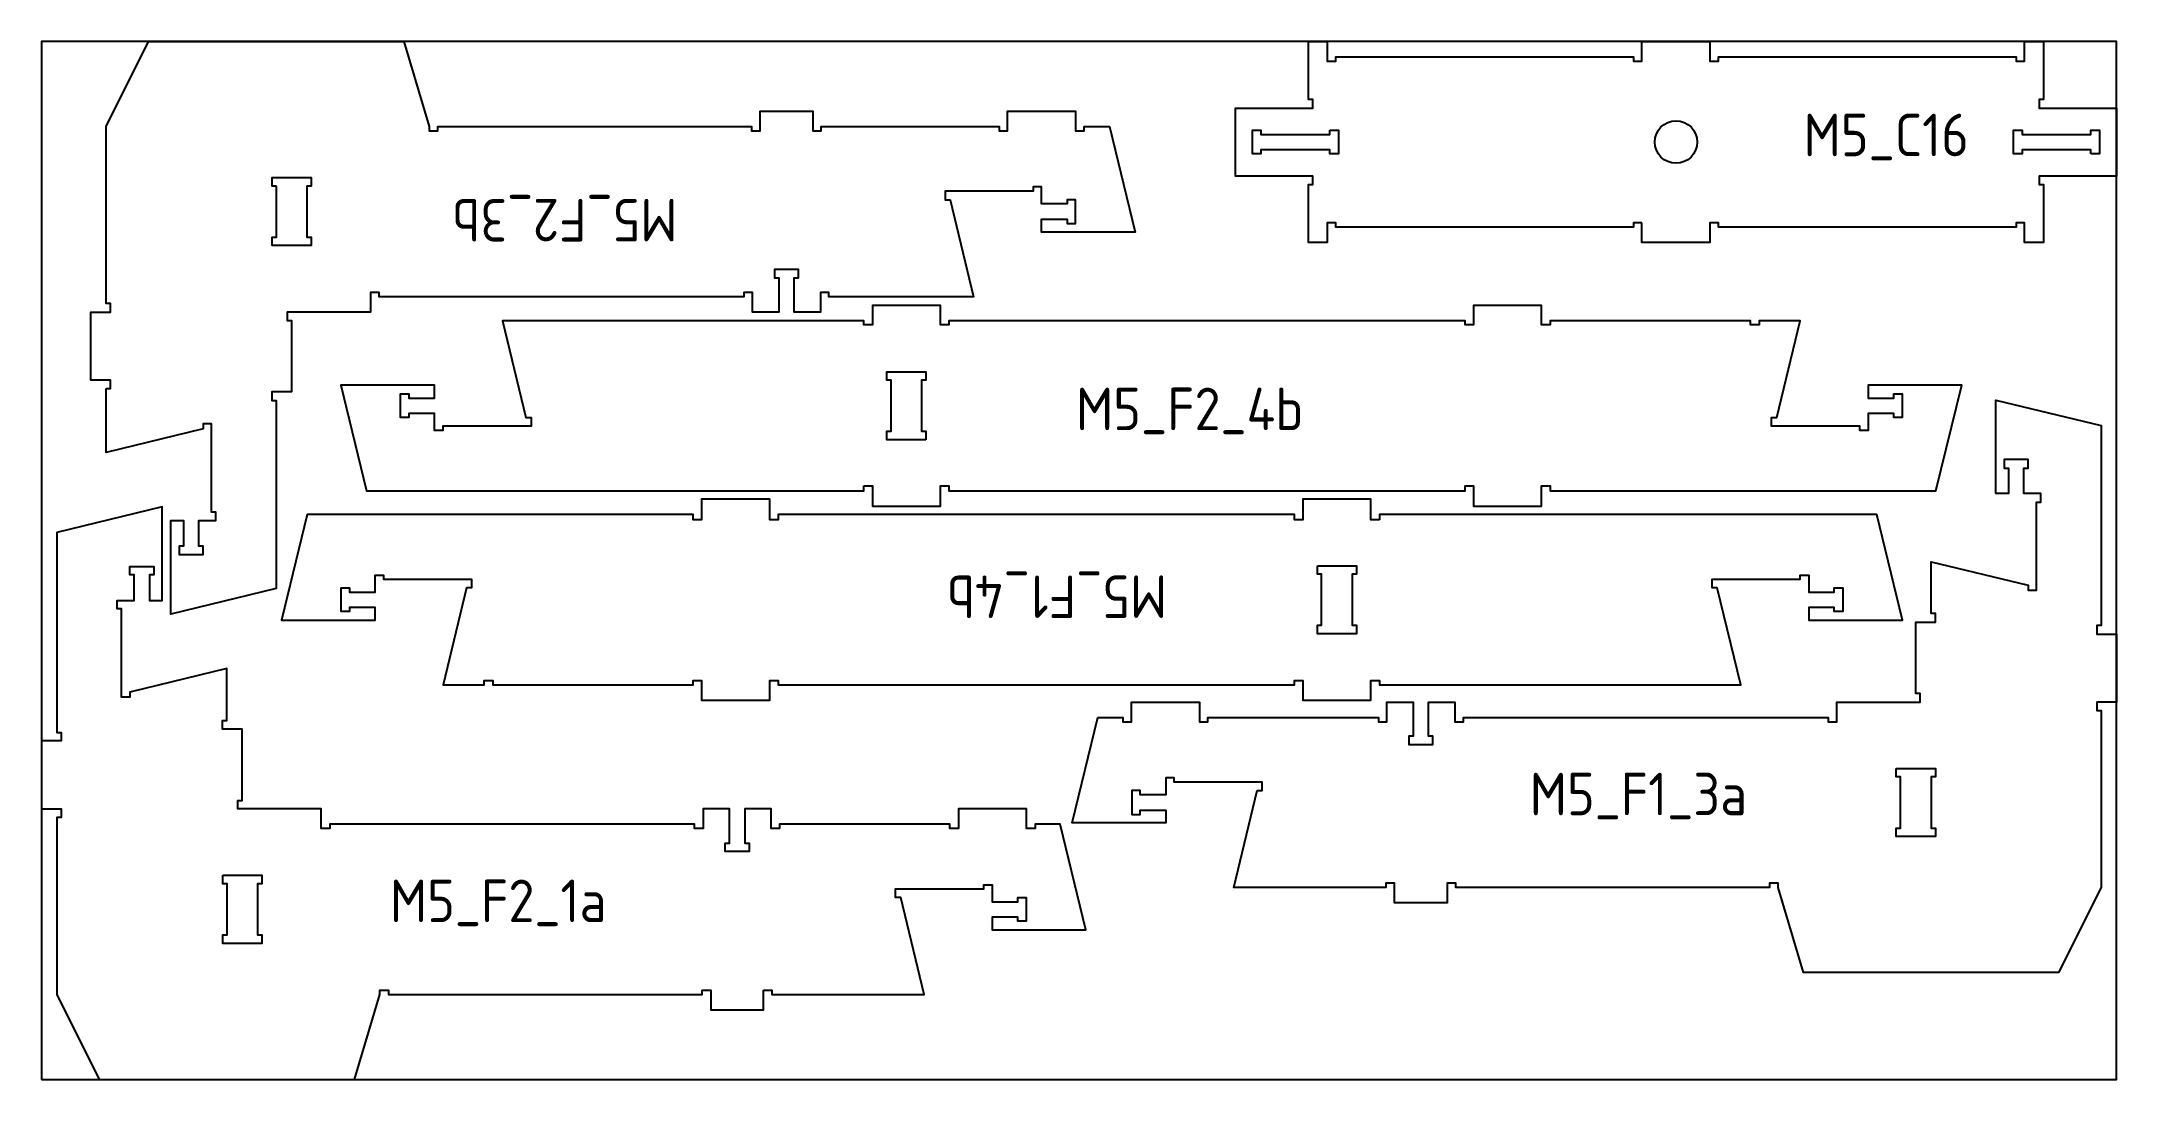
# Model space of a CAD drawing. Header units: millimetres. Extents: x -18174 to 50972, y 6312 to 16778.
# Drawn here: x 7892 to 10332, y 12913 to 14133 of the extents above; entities that cross this region are included whole.
import ezdxf

# ---------------------------------------------------------------- set-up
doc = ezdxf.new("R2010")
doc.units = ezdxf.units.MM
doc.header["$MEASUREMENT"] = 0
for name, color, linetype in [('freeswerk_CODES', 50, 'Continuous'), ('freeswerk_ELEMENTEN', 7, 'Continuous'), ('freeswerk_PLATEN', 3, 'Continuous')]:
    doc.layers.add(name, color=color, linetype=linetype)

msp = doc.modelspace()

# ---------------------------------------------------------------- texts
at = {"layer": 'freeswerk_CODES', "char_height": 50, "attachment_point": 1}
for s, insert in [('{\\Fiso|c0;M5_C16}', (9964.4, 14047.8)), ('{\\Fiso|c0;M5_F2_4b}', (9108.8, 13725.8)), ('{\\Fiso|c0;M5_F1_3a}', (9642.3, 13273.1)), ('{\\Fiso|c0;M5_F2_1a}', (8302, 13147.5))]:
    msp.add_mtext_dynamic_manual_height_columns(s, width=318.081, gutter_width=1456.3, heights=[0], dxfattribs=dict(at, insert=insert))
at = {"layer": 'freeswerk_CODES', "char_height": 50, "attachment_point": 1, "rotation": 180}
for s, insert in [('{\\Fiso|c0;M5_F2_3b}', (8640.3, 13897.7)), ('{\\Fiso|c0;M5_F1_4b}', (9216.1, 13455.1))]:
    msp.add_mtext_dynamic_manual_height_columns(s, width=318.081, gutter_width=1456.3, heights=[0], dxfattribs=dict(at, insert=insert))

# ---------------------------------------------------------------- linework, layer by layer
msp.add_circle((9814.3, 14014.5), 25)
at = {"layer": 'freeswerk_ELEMENTEN'}
for points in [[(7968.3, 13724.7), (7973.3, 13724.7), (7973.3, 13734.7), (7950.3, 13734.7), (7950.3, 13814.7), (7973.3, 13814.7), (7973.3, 13824.7), (7968.3, 13824.7), (7968.3, 14032.7), (8018.3, 14132.7), (8318.3, 14132.7), (8348.3, 14032.7), (8348.3, 14027.7), (8358.3, 14027.7), (8358.3, 14032.7), (8727.3, 14032.7), (8727.3, 14027.7), (8737.3, 14027.7), (8737.3, 14050.7), (8799.3, 14050.7), (8799.3, 14027.7), (8809.3, 14027.7), (8809.3, 14032.7), (9018.3, 14032.7), (9018.3, 14027.7), (9028.3, 14027.7), (9028.3, 14050.7), (9108.3, 14050.7), (9108.3, 14027.7), (9118.3, 14027.7), (9118.3, 14032.7), (9148.3, 14032.7), (9178.3, 13908.7), (9068.3, 13908.7), (9068.3, 13923.7), (9098.3, 13923.7), (9098.3, 13918.7), (9108.3, 13918.7), (9108.3, 13946.7), (9098.3, 13946.7), (9098.3, 13941.7), (9068.3, 13941.7), (9068.3, 13961.7), (9058.3, 13961.7), (9058.3, 13956.7), (8954.8, 13956.7), (8954.8, 13946.7), (8960.7, 13946.7), (8988.3, 13832.7), (8818.3, 13832.7), (8818.3, 13837.7), (8808.3, 13837.7), (8808.3, 13814.7), (8777.3, 13814.7), (8777.3, 13854.7), (8782.3, 13854.7), (8782.3, 13864.7), (8754.3, 13864.7), (8754.3, 13854.7), (8759.3, 13854.7), (8759.3, 13814.7), (8728.3, 13814.7), (8728.3, 13837.7), (8718.3, 13837.7), (8718.3, 13832.7), (8289.3, 13832.7), (8289.3, 13837.7), (8279.3, 13837.7), (8279.3, 13814.7), (8181.3, 13814.7), (8181.3, 13804.7), (8186.3, 13804.7), (8186.3, 13720.7), (8163.3, 13720.7), (8163.3, 13710.7), (8168.3, 13710.7), (8168.3, 13489.6), (8044.3, 13459.6), (8044.3, 13569.6), (8059.3, 13569.6), (8059.3, 13539.6), (8054.3, 13539.6), (8054.3, 13529.6), (8082.3, 13529.6), (8082.3, 13539.6), (8077.3, 13539.6), (8077.3, 13569.6), (8097.3, 13569.6), (8097.3, 13579.6), (8092.3, 13579.6), (8092.3, 13683.1), (8082.3, 13683.1), (8082.3, 13677.2), (7968.3, 13649.6)], [(9774.3, 13919.5), (9764.3, 13919.5), (9764.3, 13914.5), (9414.3, 13914.5), (9414.3, 13919.5), (9404.3, 13919.5), (9404.3, 13896.5), (9382.3, 13896.5), (9382.3, 13964.5), (9387.3, 13964.5), (9387.3, 13974.5), (9296.3, 13974.5), (9296.3, 14054.5), (9387.3, 14054.5), (9387.3, 14064.5), (9382.3, 14064.5), (9382.3, 14132.5), (9404.3, 14132.5), (9404.3, 14109.5), (9414.3, 14109.5), (9414.3, 14114.5), (9764.3, 14114.5), (9764.3, 14109.5), (9774.3, 14109.5), (9774.3, 14132.5), (9854.3, 14132.5), (9854.3, 14109.5), (9864.3, 14109.5), (9864.3, 14114.5), (10214.3, 14114.5), (10214.3, 14109.5), (10224.3, 14109.5), (10224.3, 14132.5), (10246.3, 14132.5), (10246.3, 14064.5), (10241.3, 14064.5), (10241.3, 14054.5), (10332.3, 14054.5), (10332.3, 13974.5), (10241.3, 13974.5), (10241.3, 13964.5), (10246.3, 13964.5), (10246.3, 13896.5), (10224.3, 13896.5), (10224.3, 13919.5), (10214.3, 13919.5), (10214.3, 13914.5), (9864.3, 13914.5), (9864.3, 13919.5), (9854.3, 13919.5), (9854.3, 13896.5), (9774.3, 13896.5)], [(9407.3, 14028.5), (9417.3, 14028.5), (9417.3, 14000.5), (9407.3, 14000.5), (9407.3, 14005.5), (9326.3, 14005.5), (9326.3, 14000.5), (9316.3, 14000.5), (9316.3, 14028.5), (9326.3, 14028.5), (9326.3, 14023.5), (9407.3, 14023.5)], [(10302.3, 14000.5), (10302.3, 14005.5), (10221.3, 14005.5), (10221.3, 14000.5), (10211.3, 14000.5), (10211.3, 14028.5), (10221.3, 14028.5), (10221.3, 14023.5), (10302.3, 14023.5), (10302.3, 14028.5), (10312.3, 14028.5), (10312.3, 14000.5)], [(8168.5, 13962.7), (8163.5, 13962.7), (8163.5, 13972.7), (8209.5, 13972.7), (8209.5, 13962.7), (8204.5, 13962.7), (8204.5, 13902.7), (8209.5, 13902.7), (8209.5, 13892.7), (8163.5, 13892.7), (8163.5, 13902.7), (8168.5, 13902.7)], [(8859.3, 13610.5), (8869.3, 13610.5), (8869.3, 13586.5), (8949.3, 13586.5), (8949.3, 13610.5), (8959.3, 13610.5), (8959.3, 13604.5), (9566.3, 13604.5), (9566.3, 13610.5), (9576.3, 13610.5), (9576.3, 13586.5), (9656.3, 13586.5), (9656.3, 13610.5), (9666.3, 13610.5), (9666.3, 13604.5), (10120, 13604.5), (10150.3, 13728.5), (10040.3, 13728.5), (10040.3, 13713.5), (10070.3, 13713.5), (10070.3, 13718.5), (10080.3, 13718.5), (10080.3, 13690.5), (10070.3, 13690.5), (10070.3, 13695.5), (10040.3, 13695.5), (10040.3, 13675.5), (10030.3, 13675.5), (10030.3, 13680.5), (9926.8, 13680.5), (9926.8, 13690.5), (9932.7, 13690.5), (9960.3, 13804.5), (9912, 13804.5), (9912, 13799.5), (9902, 13799.5), (9902, 13804.5), (9666.3, 13804.5), (9666.3, 13799.5), (9656.3, 13799.5), (9656.3, 13822.5), (9576.3, 13822.5), (9576.3, 13799.5), (9566.3, 13799.5), (9566.3, 13804.5), (8959.3, 13804.5), (8959.3, 13799.5), (8949.3, 13799.5), (8949.3, 13822.5), (8869.3, 13822.5), (8869.3, 13799.5), (8859.3, 13799.5), (8859.3, 13804.5), (8434.4, 13804.5), (8462, 13690.5), (8468, 13690.5), (8468, 13680.5), (8364.4, 13680.5), (8364.4, 13675.5), (8354.4, 13675.5), (8354.4, 13695.5), (8324.4, 13695.5), (8324.4, 13690.5), (8314.4, 13690.5), (8314.4, 13718.5), (8324.4, 13718.5), (8324.4, 13713.5), (8354.4, 13713.5), (8354.4, 13728.5), (8244.4, 13728.5), (8274.4, 13604.5), (8859.3, 13604.5)], [(8932.3, 13664.5), (8886.3, 13664.5), (8886.3, 13674.5), (8891.3, 13674.5), (8891.3, 13734.5), (8886.3, 13734.5), (8886.3, 13744.5), (8932.3, 13744.5), (8932.3, 13734.5), (8927.3, 13734.5), (8927.3, 13674.5), (8932.3, 13674.5)], [(9934.3, 13138.1), (9934.3, 13143.1), (9924.3, 13143.1), (9924.3, 13138.1), (9555.3, 13138.1), (9555.3, 13143.1), (9545.3, 13143.1), (9545.3, 13120.1), (9483.3, 13120.1), (9483.3, 13143.1), (9473.3, 13143.1), (9473.3, 13138.1), (9294.3, 13138.1), (9321.9, 13252.1), (9327.8, 13252.1), (9327.8, 13262.1), (9224.3, 13262.1), (9224.3, 13267.1), (9214.3, 13267.1), (9214.3, 13247.1), (9184.3, 13247.1), (9184.3, 13252.1), (9174.3, 13252.1), (9174.3, 13224.1), (9184.3, 13224.1), (9184.3, 13229.1), (9214.3, 13229.1), (9214.3, 13214.1), (9104.3, 13214.1), (9134.3, 13338.1), (9164, 13338.1), (9164, 13333.1), (9174, 13333.1), (9174, 13356.1), (9254, 13356.1), (9254, 13333.1), (9264, 13333.1), (9264, 13338.1), (9464.3, 13338.1), (9464.3, 13333.1), (9474.3, 13333.1), (9474.3, 13356.1), (9505.3, 13356.1), (9505.3, 13316.1), (9500.3, 13316.1), (9500.3, 13306.1), (9528.3, 13306.1), (9528.3, 13316.1), (9523.3, 13316.1), (9523.3, 13356.1), (9554.3, 13356.1), (9554.3, 13333.1), (9564.3, 13333.1), (9564.3, 13338.1), (9993.3, 13338.1), (9993.3, 13333.1), (10003.3, 13333.1), (10003.3, 13356.1), (10101.3, 13356.1), (10101.3, 13366.1), (10096.3, 13366.1), (10096.3, 13450.1), (10119.3, 13450.1), (10119.3, 13460.1), (10114.3, 13460.1), (10114.3, 13521.2), (10228.3, 13493.6), (10228.3, 13487.7), (10238.3, 13487.7), (10238.3, 13591.2), (10243.3, 13591.2), (10243.3, 13601.2), (10223.3, 13601.2), (10223.3, 13631.2), (10228.3, 13631.2), (10228.3, 13641.2), (10200.3, 13641.2), (10200.3, 13631.2), (10205.3, 13631.2), (10205.3, 13601.2), (10190.3, 13601.2), (10190.3, 13711.2), (10314.3, 13681.2), (10314.3, 13446.1), (10309.3, 13446.1), (10309.3, 13436.1), (10332.3, 13436.1), (10332.3, 13356.1), (10309.3, 13356.1), (10309.3, 13346.1), (10314.3, 13346.1), (10314.3, 13138.1), (10264.3, 13038.1), (9964.3, 13038.1)], [(9465.6, 13570.5), (9455.6, 13570.5), (9455.6, 13594.5), (9375.6, 13594.5), (9375.6, 13570.5), (9365.6, 13570.5), (9365.6, 13576.5), (8758.6, 13576.5), (8758.6, 13570.5), (8748.6, 13570.5), (8748.6, 13594.5), (8668.6, 13594.5), (8668.6, 13570.5), (8658.6, 13570.5), (8658.6, 13576.5), (8204.9, 13576.5), (8174.6, 13452.5), (8284.6, 13452.5), (8284.6, 13467.5), (8254.6, 13467.5), (8254.6, 13462.5), (8244.6, 13462.5), (8244.6, 13490.5), (8254.6, 13490.5), (8254.6, 13485.5), (8284.6, 13485.5), (8284.6, 13505.5), (8294.6, 13505.5), (8294.6, 13500.5), (8398.1, 13500.5), (8398.1, 13490.5), (8392.2, 13490.5), (8364.6, 13376.5), (8412.9, 13376.5), (8412.9, 13381.5), (8422.9, 13381.5), (8422.9, 13376.5), (8658.6, 13376.5), (8658.6, 13381.5), (8668.6, 13381.5), (8668.6, 13358.5), (8748.6, 13358.5), (8748.6, 13381.5), (8758.6, 13381.5), (8758.6, 13376.5), (9365.6, 13376.5), (9365.6, 13381.5), (9375.6, 13381.5), (9375.6, 13358.5), (9455.6, 13358.5), (9455.6, 13381.5), (9465.6, 13381.5), (9465.6, 13376.5), (9890.5, 13376.5), (9862.9, 13490.5), (9856.9, 13490.5), (9856.9, 13500.5), (9960.5, 13500.5), (9960.5, 13505.5), (9970.5, 13505.5), (9970.5, 13485.5), (10000.5, 13485.5), (10000.5, 13490.5), (10010.5, 13490.5), (10010.5, 13462.5), (10000.5, 13462.5), (10000.5, 13467.5), (9970.5, 13467.5), (9970.5, 13452.5), (10080.5, 13452.5), (10050.5, 13576.5), (9465.6, 13576.5)], [(8741.3, 13017.5), (8751.3, 13017.5), (8751.3, 13012.5), (8930.3, 13012.5), (8902.7, 13126.5), (8896.7, 13126.5), (8896.7, 13136.5), (9000.3, 13136.5), (9000.3, 13141.5), (9010.3, 13141.5), (9010.3, 13121.5), (9040.3, 13121.5), (9040.3, 13126.5), (9050.3, 13126.5), (9050.3, 13098.5), (9040.3, 13098.5), (9040.3, 13103.5), (9010.3, 13103.5), (9010.3, 13088.5), (9120.3, 13088.5), (9090.3, 13212.5), (9060.6, 13212.5), (9060.6, 13207.5), (9050.6, 13207.5), (9050.6, 13230.5), (8970.6, 13230.5), (8970.6, 13207.5), (8960.6, 13207.5), (8960.6, 13212.5), (8760.3, 13212.5), (8760.3, 13207.5), (8750.3, 13207.5), (8750.3, 13230.5), (8719.3, 13230.5), (8719.3, 13190.5), (8724.3, 13190.5), (8724.3, 13180.5), (8696.3, 13180.5), (8696.3, 13190.5), (8701.3, 13190.5), (8701.3, 13230.5), (8670.3, 13230.5), (8670.3, 13207.5), (8660.3, 13207.5), (8660.3, 13212.5), (8231.3, 13212.5), (8231.3, 13207.5), (8221.3, 13207.5), (8221.3, 13230.5), (8123.3, 13230.5), (8123.3, 13240.5), (8128.3, 13240.5), (8128.3, 13324.5), (8105.3, 13324.5), (8105.3, 13334.5), (8110.3, 13334.5), (8110.3, 13395.6), (7996.3, 13368), (7996.3, 13362.1), (7986.3, 13362.1), (7986.3, 13465.6), (7981.3, 13465.6), (7981.3, 13475.6), (8001.3, 13475.6), (8001.3, 13505.6), (7996.3, 13505.6), (7996.3, 13515.6), (8024.3, 13515.6), (8024.3, 13505.6), (8019.3, 13505.6), (8019.3, 13475.6), (8034.3, 13475.6), (8034.3, 13585.6), (7910.3, 13555.6), (7910.3, 13320.5), (7915.3, 13320.5), (7915.3, 13310.5), (7892.3, 13310.5), (7892.3, 13230.5), (7915.3, 13230.5), (7915.3, 13220.5), (7910.3, 13220.5), (7910.3, 13012.5), (7960.3, 12912.5), (8260.3, 12912.5), (8290.3, 13012.5), (8290.3, 13017.5), (8300.3, 13017.5), (8300.3, 13012.5), (8669.3, 13012.5), (8669.3, 13017.5), (8679.3, 13017.5), (8679.3, 12994.5), (8741.3, 12994.5)], [(9392.6, 13516.5), (9438.6, 13516.5), (9438.6, 13506.5), (9433.6, 13506.5), (9433.6, 13446.5), (9438.6, 13446.5), (9438.6, 13436.5), (9392.6, 13436.5), (9392.6, 13446.5), (9397.6, 13446.5), (9397.6, 13506.5), (9392.6, 13506.5)], [(10073.3, 13278.1), (10119.3, 13278.1), (10119.3, 13268.1), (10114.3, 13268.1), (10114.3, 13208.1), (10119.3, 13208.1), (10119.3, 13198.1), (10073.3, 13198.1), (10073.3, 13208.1), (10078.3, 13208.1), (10078.3, 13268.1), (10073.3, 13268.1)], [(8105.5, 13152.5), (8151.5, 13152.5), (8151.5, 13142.5), (8146.5, 13142.5), (8146.5, 13082.5), (8151.5, 13082.5), (8151.5, 13072.5), (8105.5, 13072.5), (8105.5, 13082.5), (8110.5, 13082.5), (8110.5, 13142.5), (8105.5, 13142.5)]]:
    msp.add_lwpolyline(points, close=True, dxfattribs=at)
at = {"layer": 'freeswerk_PLATEN'}
msp.add_lwpolyline([(7892.3, 12912.5), (10332.3, 12912.5), (10332.3, 14132.5), (7892.3, 14132.5)], close=True, dxfattribs=at)

msp.set_redraw_order([(e.dxf.handle, doc.entitydb.next_handle()) for e in msp.query("TEXT MTEXT ATTDEF DIMENSION ARC_DIMENSION")])  # texts and dimensions are drawn at this point

doc.saveas('drawing.dxf')
